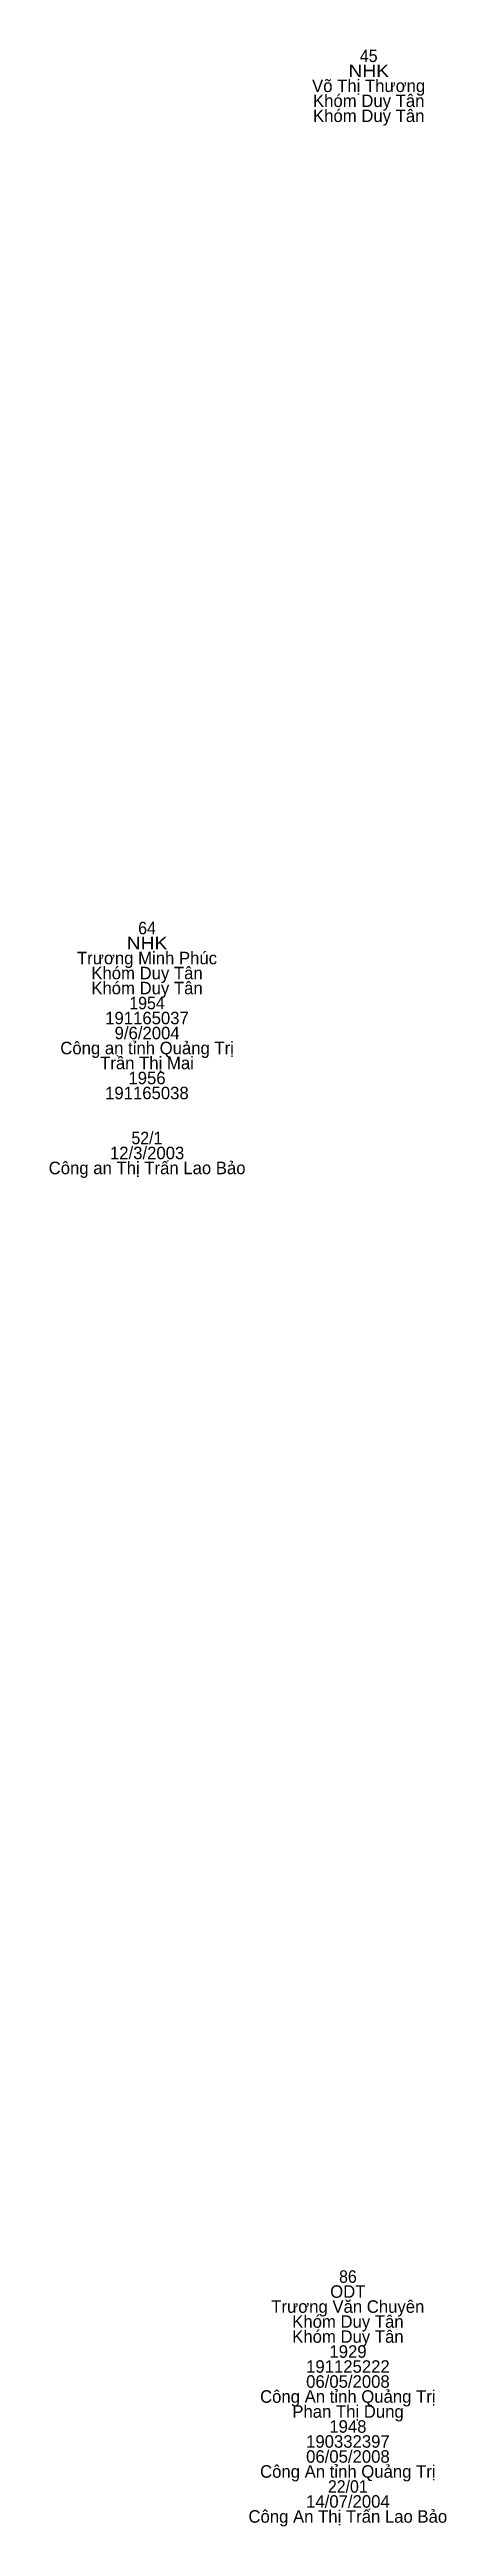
# Model space of a CAD drawing. Header units: metres. Extents: x 535887 to 536548, y 1837332 to 1837987.
# Drawn here: x 536120.2 to 536139.3, y 1837510.2 to 1837629.1 of the extents above; entities that cross this region are included whole.
import ezdxf
from ezdxf.enums import TextEntityAlignment as Align

# ---------------------------------------------------------------- set-up
doc = ezdxf.new("R2010")
doc.units = ezdxf.units.M
doc.header["$LTSCALE"] = 0.24
doc.layers.add('1', color=7, linetype='Continuous')

msp = doc.modelspace()

# ---------------------------------------------------------------- texts
at = {"layer": '1'}
for s, width, p in [('45', 0.95, (536135.54, 1837628.53)), ('NHK', 1.15, (536135.54, 1837627.81)), ('64', 0.95, (536124.89, 1837586.64)), ('NHK', 1.15, (536124.89, 1837585.92)), ('1954', 0.95, (536124.89, 1837583.04)), ('52/1', 0.95, (536124.885, 1837576.56)), ('86', 0.95, (536134.54, 1837521.88)), ('22/01', 0.95, (536134.535, 1837511.8))]:
    msp.add_text(s, height=0.6, dxfattribs=dict(at, width=width)).set_placement(p, align=Align.CENTER)
for s, p in [('Võ Thị Thương', (536135.535, 1837627.09)), ('Khóm Duy Tân', (536135.54, 1837626.37)), ('Khóm Duy Tân', (536135.54, 1837625.65)), ('Trương Minh Phúc', (536124.89, 1837585.2)), ('Khóm Duy Tân', (536124.89, 1837584.48)), ('Khóm Duy Tân', (536124.89, 1837583.76)), ('191165037', (536124.89, 1837582.32)), ('9/6/2004', (536124.895, 1837581.6)), ('Công an tỉnh Quảng Trị', (536124.895, 1837580.88)), ('Trần Thị Mai', (536124.89, 1837580.16)), ('1956', (536124.89, 1837579.44)), ('191165038', (536124.885, 1837578.72)), ('12/3/2003', (536124.895, 1837575.84)), ('Công an Thị Trấn Lao Bảo', (536124.895, 1837575.12)), ('ODT', (536134.535, 1837521.16)), ('Trương Văn Chuyên', (536134.535, 1837520.44)), ('Khóm Duy Tân', (536134.54, 1837519.72)), ('Khóm Duy Tân', (536134.54, 1837519)), ('191125222', (536134.54, 1837517.56)), ('1929', (536134.545, 1837518.28)), ('Công An tỉnh Quảng Trị', (536134.535, 1837516.12)), ('06/05/2008', (536134.54, 1837516.84)), ('Phan Thị Dung', (536134.545, 1837515.4)), ('190332397', (536134.54, 1837513.96)), ('1948', (536134.54, 1837514.68)), ('Công An tỉnh Quảng Trị', (536134.535, 1837512.52)), ('06/05/2008', (536134.54, 1837513.24)), ('Công An Thị Trấn Lao Bảo', (536134.535, 1837510.36)), ('14/07/2004', (536134.54, 1837511.08))]:
    msp.add_text(s, height=0.6, dxfattribs=at).set_placement(p, align=Align.CENTER)

doc.saveas('drawing.dxf')
